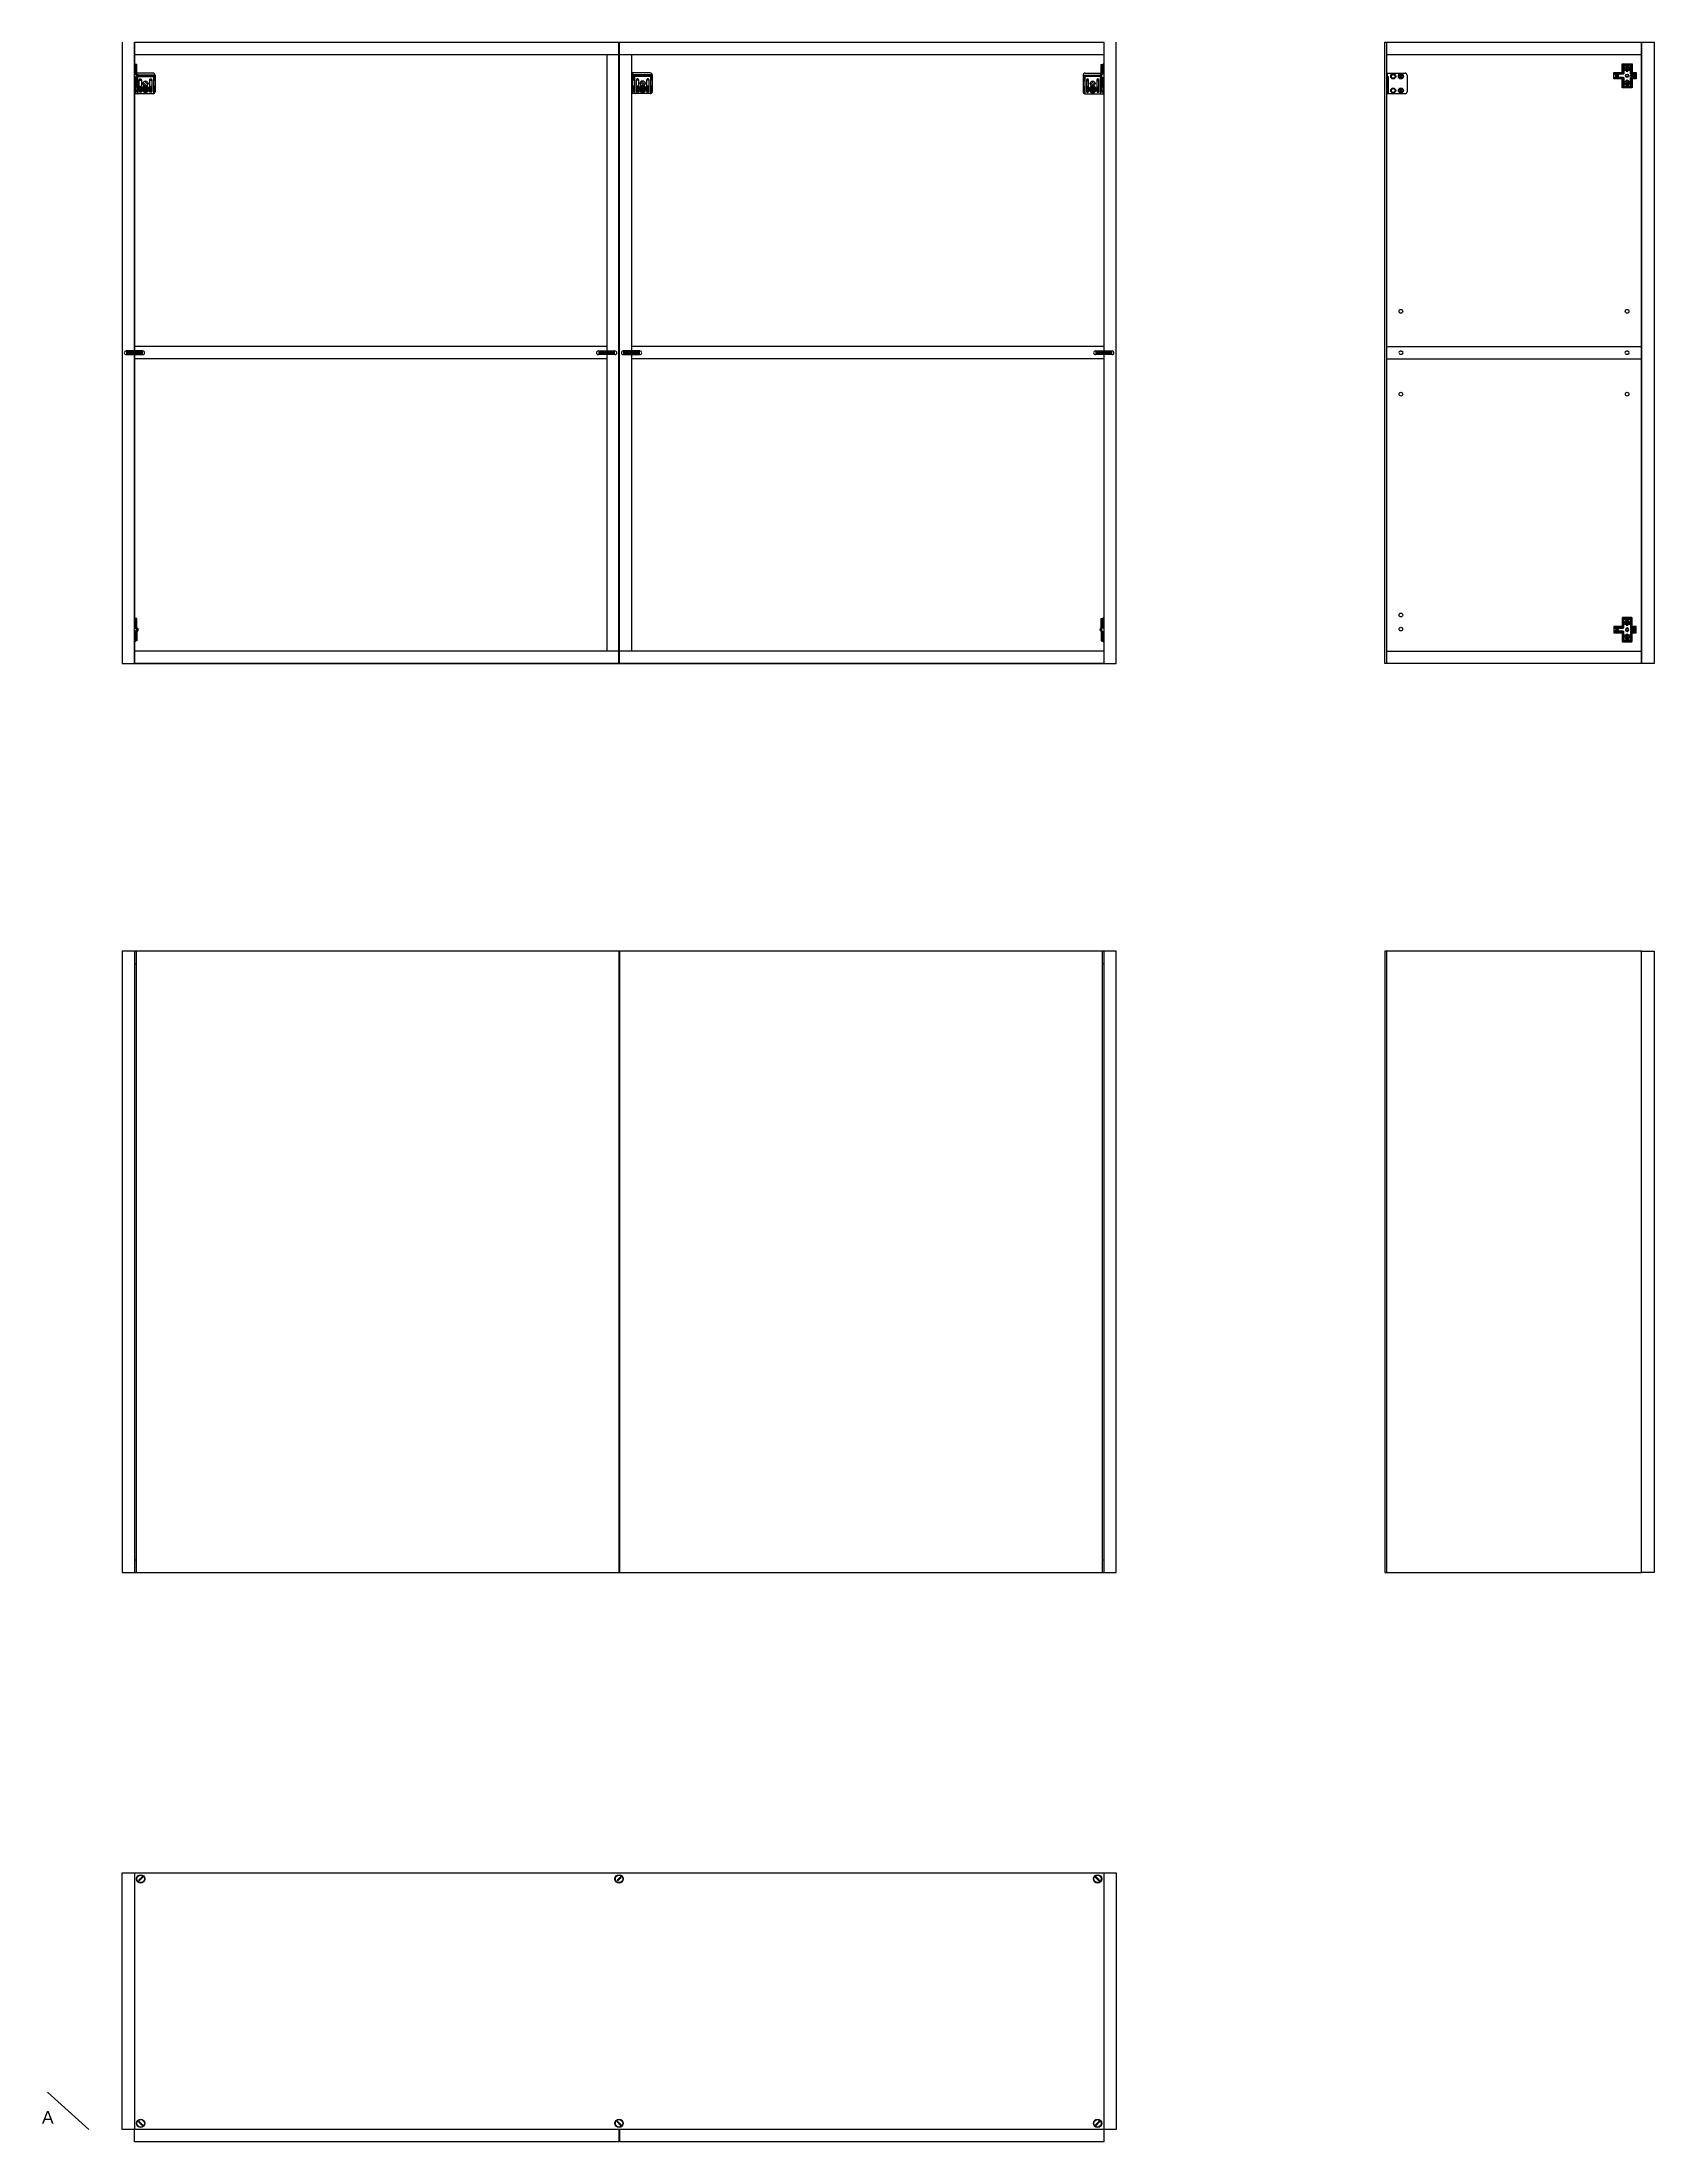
# Model space of a CAD drawing. Header units: millimetres. Extents: x 2728 to 2923, y 1556 to 1809.
import ezdxf

# ---------------------------------------------------------------- set-up
doc = ezdxf.new("R2010")
doc.units = ezdxf.units.MM
doc.linetypes.add('ACAD_ISO02W100', pattern=[15, 12, -3])
for name, color, linetype in [('ANNOTATION', 1, 'Continuous'), ('CASSETTI E ANTE', 150, 'Continuous'), ('GIUNZIONI', 3, 'Continuous'), ('STRUTTURA', 7, 'Continuous')]:
    doc.layers.add(name, color=color, linetype=linetype)
doc.styles.get("Standard").update_dxf_attribs({"font": 'arial.ttf'})

msp = doc.modelspace()

# ---------------------------------------------------------------- texts
at = {"layer": 'ANNOTATION', "insert": (2727.86, 1559.68), "char_height": 1.5, "attachment_point": 1}
msp.add_mtext_dynamic_manual_height_columns('\\pi0.54962;A', width=2.5, gutter_width=12.5, heights=[2.23], dxfattribs=at)

# ---------------------------------------------------------------- linework, layer by layer
at = {"layer": 'ANNOTATION'}
msp.add_line((2729.07, 1561.95), (2734.07, 1557.45), dxfattribs=at)
at = {"layer": 'CASSETTI E ANTE'}
for p, q in [((2739.57, 1809.38), (2856.57, 1809.38)), ((2739.57, 1734.38), (2739.57, 1809.38)), ((2798.02, 1734.38), (2798.02, 1809.38)), ((2798.12, 1734.38), (2798.12, 1809.38)), ((2856.57, 1809.38), (2856.57, 1734.38)), ((2921.49, 1809.38), (2922.99, 1809.38)), ((2921.49, 1734.38), (2921.49, 1809.38)), ((2922.99, 1809.38), (2922.99, 1734.38)), ((2856.57, 1734.38), (2739.57, 1734.38)), ((2922.99, 1734.38), (2921.49, 1734.38))]:
    msp.add_line(p, q, dxfattribs=at)
at = {"layer": 'GIUNZIONI'}
for p, q in [((2739.64, 1806.76), (2739.57, 1806.76)), ((2739.64, 1805.69), (2739.57, 1805.69)), ((2739.62, 1805.67), (2739.57, 1805.67)), ((2739.62, 1804.94), (2739.57, 1804.94)), ((2739.64, 1804.92), (2739.57, 1804.92)), ((2739.62, 1805.67), (2739.62, 1805.63)), ((2739.62, 1804.94), (2739.62, 1804.98)), ((2739.69, 1805.62), (2739.63, 1805.62)), ((2739.69, 1804.99), (2739.63, 1804.99)), ((2739.64, 1805.65), (2739.64, 1806.75)), ((2739.71, 1806.71), (2739.64, 1806.71)), ((2739.64, 1804.96), (2739.64, 1803.86)), ((2739.71, 1805.64), (2739.65, 1805.64)), ((2739.71, 1804.97), (2739.65, 1804.97)), ((2739.7, 1805.62), (2739.7, 1805.48)), ((2739.84, 1805.47), (2739.7, 1805.47)), ((2739.84, 1805.14), (2739.7, 1805.14)), ((2739.7, 1804.99), (2739.7, 1805.13)), ((2739.72, 1805.5), (2739.72, 1806.7)), ((2739.86, 1806.66), (2739.72, 1806.66)), ((2739.86, 1805.49), (2739.72, 1805.49)), ((2739.86, 1805.12), (2739.72, 1805.12)), ((2739.72, 1805.11), (2739.72, 1803.91)), ((2739.85, 1805.31), (2739.85, 1805.47)), ((2739.87, 1805.36), (2739.85, 1805.36)), ((2739.85, 1805.31), (2739.85, 1805.14)), ((2739.87, 1805.26), (2739.85, 1805.26)), ((2739.87, 1805.31), (2739.87, 1806.65)), ((2741.82, 1805.63), (2739.87, 1805.63)), ((2739.87, 1805.45), (2739.99, 1805.45)), ((2739.87, 1805.31), (2739.87, 1803.96)), ((2739.99, 1805.17), (2739.87, 1805.17)), ((2739.96, 1805.06), (2739.87, 1805.06)), ((2739.96, 1804.98), (2739.87, 1804.98)), ((2739.96, 1804.9), (2739.87, 1804.9)), ((2739.96, 1804.82), (2739.87, 1804.82)), ((2739.96, 1804.74), (2739.87, 1804.74)), ((2739.99, 1805.28), (2739.99, 1805.33)), ((2740.02, 1805.33), (2739.99, 1805.33)), ((2740.01, 1805.33), (2739.99, 1805.31)), ((2739.99, 1805.31), (2740.01, 1805.28)), ((2740, 1805.3), (2739.99, 1805.3)), ((2740.02, 1805.28), (2739.99, 1805.28)), ((2742, 1805.38), (2740.01, 1805.38)), ((2740.01, 1805.33), (2740.01, 1805.28)), ((2742, 1805.3), (2740.01, 1805.3)), ((2740.41, 1804.82), (2740.16, 1804.82)), ((2740.41, 1804.74), (2740.16, 1804.74)), ((2740.36, 1804.9), (2740.2, 1804.9)), ((2741.04, 1804.11), (2740.64, 1804.51)), ((2741.18, 1804.25), (2740.78, 1804.65)), ((2741.66, 1804.82), (2741.41, 1804.82)), ((2741.66, 1804.74), (2741.41, 1804.74)), ((2741.61, 1804.9), (2741.45, 1804.9)), ((2742, 1805.22), (2741.84, 1805.22)), ((2742, 1805.14), (2741.86, 1805.14)), ((2742, 1805.06), (2741.86, 1805.06)), ((2742, 1804.98), (2741.86, 1804.98)), ((2742, 1804.9), (2741.86, 1804.9)), ((2742, 1804.82), (2741.86, 1804.82)), ((2742, 1804.74), (2741.86, 1804.74)), ((2742.07, 1805.38), (2742.07, 1803.38)), ((2801.82, 1805.65), (2799.57, 1805.65)), ((2799.67, 1805.02), (2799.57, 1805.02)), ((2799.67, 1805.65), (2799.67, 1803.15)), ((2799.67, 1805.65), (2799.67, 1804.4)), ((2799.67, 1805.4), (2799.82, 1805.4)), ((2799.82, 1805.24), (2799.67, 1805.24)), ((2802, 1805.4), (2799.82, 1805.4)), ((2799.82, 1805.4), (2799.82, 1805.24)), ((2802, 1805.32), (2799.82, 1805.32)), ((2799.98, 1805.24), (2799.82, 1805.24)), ((2799.96, 1805.16), (2799.82, 1805.16)), ((2799.96, 1805.08), (2799.82, 1805.08)), ((2799.96, 1805), (2799.82, 1805)), ((2799.96, 1804.92), (2799.82, 1804.92)), ((2799.96, 1804.84), (2799.82, 1804.84)), ((2799.96, 1804.76), (2799.82, 1804.76)), ((2800.41, 1804.84), (2800.16, 1804.84)), ((2800.41, 1804.76), (2800.16, 1804.76)), ((2800.36, 1804.92), (2800.2, 1804.92)), ((2801.04, 1804.12), (2800.64, 1804.52)), ((2801.18, 1804.27), (2800.78, 1804.67)), ((2801.66, 1804.84), (2801.41, 1804.84)), ((2801.66, 1804.76), (2801.41, 1804.76)), ((2801.61, 1804.92), (2801.45, 1804.92)), ((2802, 1805.24), (2801.84, 1805.24)), ((2802, 1805.16), (2801.86, 1805.16)), ((2802, 1805.08), (2801.86, 1805.08)), ((2802, 1805), (2801.86, 1805)), ((2802, 1804.92), (2801.86, 1804.92)), ((2802, 1804.84), (2801.86, 1804.84)), ((2802, 1804.76), (2801.86, 1804.76)), ((2802.07, 1805.4), (2802.07, 1803.4)), ((2854.07, 1805.38), (2854.07, 1803.38)), ((2854.14, 1805.38), (2856.13, 1805.38)), ((2854.14, 1805.3), (2856.12, 1805.3)), ((2854.14, 1805.22), (2854.3, 1805.22)), ((2854.14, 1805.14), (2854.28, 1805.14)), ((2854.14, 1805.06), (2854.28, 1805.06)), ((2854.14, 1804.98), (2854.28, 1804.98)), ((2854.14, 1804.9), (2854.28, 1804.9)), ((2854.14, 1804.82), (2854.28, 1804.82)), ((2854.14, 1804.74), (2854.28, 1804.74)), ((2854.32, 1805.63), (2856.27, 1805.63)), ((2854.48, 1804.82), (2854.73, 1804.82)), ((2854.48, 1804.74), (2854.73, 1804.74)), ((2854.52, 1804.9), (2854.69, 1804.9)), ((2854.96, 1804.25), (2855.36, 1804.65)), ((2855.1, 1804.11), (2855.5, 1804.51)), ((2855.73, 1804.82), (2855.98, 1804.82)), ((2855.73, 1804.74), (2855.98, 1804.74)), ((2855.77, 1804.9), (2855.94, 1804.9)), ((2856.12, 1805.33), (2856.14, 1805.33)), ((2856.12, 1805.33), (2856.12, 1805.28)), ((2856.12, 1805.33), (2856.14, 1805.31)), ((2856.14, 1805.31), (2856.12, 1805.28)), ((2856.12, 1805.28), (2856.14, 1805.28)), ((2856.27, 1805.45), (2856.14, 1805.45)), ((2856.14, 1805.28), (2856.14, 1805.33)), ((2856.14, 1805.3), (2856.14, 1805.3)), ((2856.14, 1805.17), (2856.27, 1805.17)), ((2856.18, 1805.06), (2856.27, 1805.06)), ((2856.18, 1804.98), (2856.27, 1804.98)), ((2856.18, 1804.9), (2856.27, 1804.9)), ((2856.18, 1804.82), (2856.27, 1804.82)), ((2856.18, 1804.74), (2856.27, 1804.74)), ((2856.27, 1806.66), (2856.42, 1806.66)), ((2856.27, 1805.31), (2856.27, 1806.65)), ((2856.27, 1805.49), (2856.41, 1805.49)), ((2856.27, 1805.36), (2856.29, 1805.36)), ((2856.27, 1805.31), (2856.27, 1803.96)), ((2856.27, 1805.26), (2856.29, 1805.26)), ((2856.27, 1805.12), (2856.41, 1805.12)), ((2856.29, 1805.31), (2856.29, 1805.47)), ((2856.29, 1805.47), (2856.43, 1805.47)), ((2856.29, 1805.31), (2856.29, 1805.14)), ((2856.29, 1805.14), (2856.43, 1805.14)), ((2856.42, 1806.71), (2856.49, 1806.71)), ((2856.42, 1805.5), (2856.42, 1806.7)), ((2856.42, 1805.64), (2856.49, 1805.64)), ((2856.42, 1805.11), (2856.42, 1803.91)), ((2856.42, 1804.97), (2856.49, 1804.97)), ((2856.44, 1805.62), (2856.44, 1805.48)), ((2856.44, 1805.62), (2856.51, 1805.62)), ((2856.44, 1804.99), (2856.44, 1805.13)), ((2856.44, 1804.99), (2856.51, 1804.99)), ((2856.49, 1805.65), (2856.49, 1806.75)), ((2856.49, 1804.96), (2856.49, 1803.86)), ((2856.5, 1806.76), (2856.57, 1806.76)), ((2856.5, 1805.69), (2856.57, 1805.69)), ((2856.5, 1804.92), (2856.57, 1804.92)), ((2856.51, 1805.67), (2856.51, 1805.63)), ((2856.51, 1804.94), (2856.51, 1804.98)), ((2856.52, 1805.67), (2856.57, 1805.67)), ((2856.52, 1804.94), (2856.57, 1804.94)), ((2890.69, 1805.63), (2892.94, 1805.63)), ((2890.79, 1805.63), (2890.79, 1803.13)), ((2890.79, 1805.23), (2890.84, 1805.23)), ((2890.79, 1804.38), (2890.79, 1804.53)), ((2890.8, 1804.55), (2890.8, 1804.55)), ((2890.81, 1804.53), (2890.84, 1804.53)), ((2890.84, 1805.13), (2890.84, 1803.23)), ((2890.89, 1805.18), (2890.89, 1803.18)), ((2890.91, 1804.68), (2890.89, 1804.63)), ((2890.91, 1804.68), (2890.91, 1804.08)), ((2892.33, 1805.41), (2892.26, 1805.34)), ((2892.26, 1805.34), (2892.37, 1805.23)), ((2892.26, 1805.34), (2892.44, 1805.23)), ((2892.26, 1805.12), (2892.37, 1805.23)), ((2892.26, 1805.12), (2892.44, 1805.23)), ((2892.33, 1805.05), (2892.26, 1805.12)), ((2892.33, 1805.41), (2892.44, 1805.3)), ((2892.33, 1805.41), (2892.44, 1805.23)), ((2892.44, 1805.23), (2892.33, 1805.05)), ((2892.33, 1805.05), (2892.44, 1805.16)), ((2892.37, 1805.23), (2892.44, 1805.23)), ((2892.44, 1805.3), (2892.54, 1805.41)), ((2892.54, 1805.41), (2892.44, 1805.23)), ((2892.44, 1805.23), (2892.62, 1805.34)), ((2892.44, 1805.3), (2892.44, 1805.16)), ((2892.44, 1805.23), (2892.62, 1805.12)), ((2892.44, 1805.23), (2892.54, 1805.05)), ((2892.44, 1805.23), (2892.51, 1805.23)), ((2892.44, 1805.16), (2892.54, 1805.05)), ((2892.51, 1805.23), (2892.62, 1805.34)), ((2892.51, 1805.23), (2892.62, 1805.12)), ((2892.54, 1805.41), (2892.62, 1805.34)), ((2892.54, 1805.05), (2892.62, 1805.12)), ((2893.19, 1805.38), (2893.19, 1803.38)), ((2918.37, 1805.37), (2918.37, 1805.45)), ((2918.37, 1805.25), (2918.37, 1805.17)), ((2918.41, 1805.4), (2918.41, 1805.45)), ((2918.41, 1805.21), (2918.41, 1805.17)), ((2918.44, 1805.43), (2918.44, 1805.45)), ((2918.44, 1805.33), (2918.44, 1805.31)), ((2918.44, 1805.28), (2918.44, 1805.31)), ((2918.49, 1805.28), (2918.44, 1805.28)), ((2918.44, 1805.18), (2918.44, 1805.17)), ((2918.48, 1805.44), (2918.48, 1805.45)), ((2918.48, 1805.17), (2918.48, 1805.17)), ((2918.49, 1805.33), (2918.49, 1805.38)), ((2918.51, 1805.31), (2918.49, 1805.28)), ((2918.49, 1805.28), (2918.49, 1805.24)), ((2918.51, 1805.31), (2918.54, 1805.38)), ((2918.51, 1805.31), (2918.58, 1805.33)), ((2918.51, 1805.31), (2918.58, 1805.28)), ((2918.54, 1805.38), (2918.54, 1805.33)), ((2918.55, 1805.44), (2918.55, 1805.45)), ((2918.55, 1805.17), (2918.55, 1805.17)), ((2918.58, 1805.43), (2918.58, 1805.45)), ((2918.58, 1805.31), (2918.58, 1805.33)), ((2918.58, 1805.31), (2918.58, 1805.28)), ((2918.58, 1805.18), (2918.58, 1805.17)), ((2918.62, 1805.4), (2918.62, 1805.45)), ((2918.62, 1805.21), (2918.62, 1805.17)), ((2918.65, 1805.37), (2918.65, 1805.45)), ((2918.65, 1805.25), (2918.65, 1805.17)), ((2919.56, 1806.26), (2919.67, 1806.16)), ((2919.56, 1806.05), (2919.67, 1806.16)), ((2919.56, 1804.56), (2919.67, 1804.46)), ((2919.56, 1804.35), (2919.67, 1804.46)), ((2919.63, 1805.98), (2919.74, 1806.09)), ((2919.63, 1804.63), (2919.74, 1804.53)), ((2919.74, 1806.23), (2919.84, 1806.33)), ((2919.81, 1806.16), (2919.92, 1806.26)), ((2919.81, 1804.46), (2919.92, 1804.35)), ((2920.43, 1805.49), (2920.49, 1805.49)), ((2920.43, 1805.12), (2920.49, 1805.12)), ((2920.56, 1805.49), (2920.63, 1805.49)), ((2920.56, 1805.12), (2920.63, 1805.12)), ((2920.7, 1805.49), (2920.84, 1805.49)), ((2920.7, 1805.12), (2920.84, 1805.12)), ((2739.64, 1803.86), (2739.57, 1803.86)), ((2739.67, 1803.76), (2739.57, 1803.76)), ((2741.82, 1803.13), (2739.57, 1803.13)), ((2739.71, 1803.91), (2739.64, 1803.91)), ((2739.67, 1803.91), (2739.67, 1803.13)), ((2739.67, 1803.76), (2739.67, 1803.13)), ((2739.82, 1803.54), (2739.67, 1803.54)), ((2739.67, 1803.38), (2739.82, 1803.38)), ((2739.86, 1803.96), (2739.72, 1803.96)), ((2739.96, 1803.94), (2739.82, 1803.94)), ((2739.96, 1803.86), (2739.82, 1803.86)), ((2739.96, 1803.78), (2739.82, 1803.78)), ((2739.96, 1803.7), (2739.82, 1803.7)), ((2739.96, 1803.62), (2739.82, 1803.62)), ((2739.96, 1803.54), (2739.82, 1803.54)), ((2739.82, 1803.38), (2739.82, 1803.54)), ((2739.96, 1803.46), (2739.82, 1803.46)), ((2739.96, 1803.38), (2739.82, 1803.38)), ((2739.96, 1804.02), (2739.87, 1804.02)), ((2740.41, 1804.02), (2740.16, 1804.02)), ((2740.41, 1803.94), (2740.16, 1803.94)), ((2740.41, 1803.86), (2740.16, 1803.86)), ((2740.41, 1803.78), (2740.16, 1803.78)), ((2740.41, 1803.7), (2740.16, 1803.7)), ((2740.41, 1803.62), (2740.16, 1803.62)), ((2740.41, 1803.54), (2740.16, 1803.54)), ((2740.41, 1803.46), (2740.16, 1803.46)), ((2740.4, 1803.38), (2740.16, 1803.38)), ((2741.31, 1803.7), (2740.51, 1803.7)), ((2741.3, 1803.62), (2740.51, 1803.62)), ((2741.29, 1803.78), (2740.52, 1803.78)), ((2741.28, 1803.54), (2740.53, 1803.54)), ((2741.26, 1803.86), (2740.55, 1803.86)), ((2741.24, 1803.46), (2740.57, 1803.46)), ((2741.21, 1803.94), (2740.6, 1803.94)), ((2741.17, 1803.38), (2740.64, 1803.38)), ((2741.12, 1804.02), (2740.7, 1804.02)), ((2741.66, 1804.02), (2741.41, 1804.02)), ((2741.66, 1803.94), (2741.41, 1803.94)), ((2741.66, 1803.86), (2741.41, 1803.86)), ((2741.66, 1803.78), (2741.41, 1803.78)), ((2741.66, 1803.7), (2741.41, 1803.7)), ((2741.66, 1803.62), (2741.41, 1803.62)), ((2741.66, 1803.54), (2741.41, 1803.54)), ((2741.66, 1803.46), (2741.41, 1803.46)), ((2741.65, 1803.38), (2741.41, 1803.38)), ((2742, 1804.02), (2741.86, 1804.02)), ((2742, 1803.94), (2741.86, 1803.94)), ((2742, 1803.86), (2741.86, 1803.86)), ((2742, 1803.78), (2741.86, 1803.78)), ((2742, 1803.7), (2741.86, 1803.7)), ((2742, 1803.62), (2741.86, 1803.62)), ((2742, 1803.54), (2741.86, 1803.54)), ((2742, 1803.46), (2741.86, 1803.46)), ((2742, 1803.38), (2741.86, 1803.38)), ((2799.67, 1804.4), (2799.57, 1804.4)), ((2799.67, 1803.77), (2799.57, 1803.77)), ((2801.82, 1803.15), (2799.57, 1803.15)), ((2799.67, 1804.4), (2799.67, 1803.15)), ((2799.82, 1803.56), (2799.67, 1803.56)), ((2799.67, 1803.4), (2799.82, 1803.4)), ((2799.96, 1804.04), (2799.82, 1804.04)), ((2799.96, 1803.96), (2799.82, 1803.96)), ((2799.96, 1803.88), (2799.82, 1803.88)), ((2799.96, 1803.8), (2799.82, 1803.8)), ((2799.96, 1803.72), (2799.82, 1803.72)), ((2799.96, 1803.64), (2799.82, 1803.64)), ((2799.96, 1803.56), (2799.82, 1803.56)), ((2799.82, 1803.4), (2799.82, 1803.56)), ((2799.96, 1803.48), (2799.82, 1803.48)), ((2799.96, 1803.4), (2799.82, 1803.4)), ((2800.41, 1804.04), (2800.16, 1804.04)), ((2800.41, 1803.96), (2800.16, 1803.96)), ((2800.41, 1803.88), (2800.16, 1803.88)), ((2800.41, 1803.8), (2800.16, 1803.8)), ((2800.41, 1803.72), (2800.16, 1803.72)), ((2800.41, 1803.64), (2800.16, 1803.64)), ((2800.41, 1803.56), (2800.16, 1803.56)), ((2800.41, 1803.48), (2800.16, 1803.48)), ((2800.4, 1803.4), (2800.16, 1803.4)), ((2801.31, 1803.72), (2800.51, 1803.72)), ((2801.3, 1803.64), (2800.51, 1803.64)), ((2801.29, 1803.8), (2800.52, 1803.8)), ((2801.28, 1803.56), (2800.53, 1803.56)), ((2801.26, 1803.88), (2800.55, 1803.88)), ((2801.24, 1803.48), (2800.57, 1803.48)), ((2801.21, 1803.96), (2800.6, 1803.96)), ((2801.17, 1803.4), (2800.64, 1803.4)), ((2801.12, 1804.04), (2800.7, 1804.04)), ((2801.66, 1804.04), (2801.41, 1804.04)), ((2801.66, 1803.96), (2801.41, 1803.96)), ((2801.66, 1803.88), (2801.41, 1803.88)), ((2801.66, 1803.8), (2801.41, 1803.8)), ((2801.66, 1803.72), (2801.41, 1803.72)), ((2801.66, 1803.64), (2801.41, 1803.64)), ((2801.66, 1803.56), (2801.41, 1803.56)), ((2801.66, 1803.48), (2801.41, 1803.48)), ((2801.65, 1803.4), (2801.41, 1803.4)), ((2802, 1804.04), (2801.86, 1804.04)), ((2802, 1803.96), (2801.86, 1803.96)), ((2802, 1803.88), (2801.86, 1803.88)), ((2802, 1803.8), (2801.86, 1803.8)), ((2802, 1803.72), (2801.86, 1803.72)), ((2802, 1803.64), (2801.86, 1803.64)), ((2802, 1803.56), (2801.86, 1803.56)), ((2802, 1803.48), (2801.86, 1803.48)), ((2802, 1803.4), (2801.86, 1803.4)), ((2854.14, 1804.02), (2854.28, 1804.02)), ((2854.14, 1803.94), (2854.28, 1803.94)), ((2854.14, 1803.86), (2854.28, 1803.86)), ((2854.14, 1803.78), (2854.28, 1803.78)), ((2854.14, 1803.7), (2854.28, 1803.7)), ((2854.14, 1803.62), (2854.28, 1803.62)), ((2854.14, 1803.54), (2854.28, 1803.54)), ((2854.14, 1803.46), (2854.28, 1803.46)), ((2854.14, 1803.38), (2854.28, 1803.38)), ((2854.32, 1803.13), (2856.57, 1803.13)), ((2854.48, 1804.02), (2854.73, 1804.02)), ((2854.48, 1803.94), (2854.73, 1803.94)), ((2854.48, 1803.86), (2854.73, 1803.86)), ((2854.48, 1803.78), (2854.73, 1803.78)), ((2854.48, 1803.7), (2854.73, 1803.7)), ((2854.48, 1803.62), (2854.73, 1803.62)), ((2854.48, 1803.54), (2854.73, 1803.54)), ((2854.48, 1803.46), (2854.73, 1803.46)), ((2854.48, 1803.38), (2854.73, 1803.38)), ((2854.83, 1803.7), (2855.63, 1803.7)), ((2854.83, 1803.62), (2855.63, 1803.62)), ((2854.84, 1803.78), (2855.62, 1803.78)), ((2854.86, 1803.54), (2855.6, 1803.54)), ((2854.87, 1803.86), (2855.59, 1803.86)), ((2854.9, 1803.46), (2855.56, 1803.46)), ((2854.93, 1803.94), (2855.53, 1803.94)), ((2854.97, 1803.38), (2855.49, 1803.38)), ((2855.02, 1804.02), (2855.44, 1804.02)), ((2855.73, 1804.02), (2855.98, 1804.02)), ((2855.73, 1803.94), (2855.98, 1803.94)), ((2855.73, 1803.86), (2855.98, 1803.86)), ((2855.73, 1803.78), (2855.98, 1803.78)), ((2855.73, 1803.7), (2855.98, 1803.7)), ((2855.73, 1803.62), (2855.98, 1803.62)), ((2855.73, 1803.54), (2855.98, 1803.54)), ((2855.73, 1803.46), (2855.98, 1803.46)), ((2855.73, 1803.38), (2855.98, 1803.38)), ((2856.18, 1804.02), (2856.27, 1804.02)), ((2856.18, 1803.94), (2856.32, 1803.94)), ((2856.18, 1803.86), (2856.32, 1803.86)), ((2856.18, 1803.78), (2856.32, 1803.78)), ((2856.18, 1803.7), (2856.32, 1803.7)), ((2856.18, 1803.62), (2856.32, 1803.62)), ((2856.18, 1803.54), (2856.32, 1803.54)), ((2856.18, 1803.46), (2856.32, 1803.46)), ((2856.18, 1803.38), (2856.32, 1803.38)), ((2856.27, 1803.96), (2856.42, 1803.96)), ((2856.32, 1803.38), (2856.32, 1803.54)), ((2856.32, 1803.54), (2856.47, 1803.54)), ((2856.47, 1803.38), (2856.32, 1803.38)), ((2856.42, 1803.91), (2856.49, 1803.91)), ((2856.47, 1803.91), (2856.47, 1803.13)), ((2856.47, 1803.76), (2856.47, 1803.13)), ((2856.47, 1803.76), (2856.57, 1803.76)), ((2856.5, 1803.86), (2856.57, 1803.86)), ((2892.94, 1803.13), (2890.69, 1803.13)), ((2890.79, 1804.23), (2890.81, 1804.23)), ((2890.91, 1804.08), (2890.89, 1804.14)), ((2892.33, 1803.71), (2892.26, 1803.64)), ((2892.26, 1803.64), (2892.37, 1803.53)), ((2892.26, 1803.64), (2892.44, 1803.53)), ((2892.26, 1803.42), (2892.37, 1803.53)), ((2892.26, 1803.42), (2892.44, 1803.53)), ((2892.33, 1803.35), (2892.26, 1803.42)), ((2892.33, 1803.71), (2892.44, 1803.6)), ((2892.44, 1803.53), (2892.33, 1803.71)), ((2892.33, 1803.35), (2892.44, 1803.53)), ((2892.33, 1803.35), (2892.44, 1803.46)), ((2892.37, 1803.53), (2892.44, 1803.53)), ((2892.44, 1803.6), (2892.54, 1803.71)), ((2892.44, 1803.53), (2892.54, 1803.71)), ((2892.44, 1803.53), (2892.62, 1803.64)), ((2892.44, 1803.46), (2892.44, 1803.6)), ((2892.54, 1803.35), (2892.44, 1803.53)), ((2892.44, 1803.53), (2892.62, 1803.42)), ((2892.44, 1803.53), (2892.51, 1803.53)), ((2892.44, 1803.46), (2892.54, 1803.35)), ((2892.51, 1803.53), (2892.62, 1803.64)), ((2892.51, 1803.53), (2892.62, 1803.42)), ((2892.54, 1803.71), (2892.62, 1803.64)), ((2892.54, 1803.35), (2892.62, 1803.42)), ((2919.74, 1804.39), (2919.84, 1804.28)), ((2740.57, 1772.11), (2738.57, 1772.11)), ((2738.57, 1772.08), (2740.57, 1772.08)), ((2738.57, 1772.06), (2740.57, 1772.06)), ((2738.57, 1772.01), (2740.57, 1772.01)), ((2738.57, 1771.93), (2740.57, 1771.93)), ((2738.57, 1771.83), (2740.57, 1771.83)), ((2738.57, 1771.76), (2740.57, 1771.76)), ((2738.57, 1771.71), (2740.57, 1771.71)), ((2738.57, 1771.68), (2740.57, 1771.68)), ((2738.57, 1771.66), (2740.57, 1771.66)), ((2795.57, 1772.11), (2797.57, 1772.11)), ((2797.57, 1772.08), (2795.57, 1772.08)), ((2797.57, 1772.06), (2795.57, 1772.06)), ((2797.57, 1772.01), (2795.57, 1772.01)), ((2797.57, 1771.93), (2795.57, 1771.93)), ((2797.57, 1771.83), (2795.57, 1771.83)), ((2797.57, 1771.76), (2795.57, 1771.76)), ((2797.57, 1771.71), (2795.57, 1771.71)), ((2797.57, 1771.68), (2795.57, 1771.68)), ((2797.57, 1771.66), (2795.57, 1771.66)), ((2800.57, 1772.11), (2798.57, 1772.11)), ((2798.57, 1772.08), (2800.57, 1772.08)), ((2798.57, 1772.06), (2800.57, 1772.06)), ((2798.57, 1772.01), (2800.57, 1772.01)), ((2798.57, 1771.93), (2800.57, 1771.93)), ((2798.57, 1771.83), (2800.57, 1771.83)), ((2798.57, 1771.76), (2800.57, 1771.76)), ((2798.57, 1771.71), (2800.57, 1771.71)), ((2798.57, 1771.68), (2800.57, 1771.68)), ((2798.57, 1771.66), (2800.57, 1771.66)), ((2855.57, 1772.11), (2857.57, 1772.11)), ((2857.57, 1772.08), (2855.57, 1772.08)), ((2857.57, 1772.06), (2855.57, 1772.06)), ((2857.57, 1772.01), (2855.57, 1772.01)), ((2857.57, 1771.93), (2855.57, 1771.93)), ((2857.57, 1771.83), (2855.57, 1771.83)), ((2857.57, 1771.76), (2855.57, 1771.76)), ((2857.57, 1771.71), (2855.57, 1771.71)), ((2857.57, 1771.68), (2855.57, 1771.68)), ((2857.57, 1771.66), (2855.57, 1771.66)), ((2739.64, 1739.91), (2739.57, 1739.91)), ((2739.64, 1738.84), (2739.57, 1738.84)), ((2739.62, 1738.82), (2739.57, 1738.82)), ((2739.62, 1738.82), (2739.62, 1738.78)), ((2739.69, 1738.77), (2739.63, 1738.77)), ((2739.64, 1738.8), (2739.64, 1739.9)), ((2739.71, 1739.86), (2739.64, 1739.86)), ((2739.71, 1738.79), (2739.65, 1738.79)), ((2739.7, 1738.77), (2739.7, 1738.63)), ((2739.84, 1738.62), (2739.7, 1738.62)), ((2739.72, 1738.65), (2739.72, 1739.85)), ((2739.86, 1739.81), (2739.72, 1739.81)), ((2739.86, 1738.64), (2739.72, 1738.64)), ((2739.85, 1738.46), (2739.85, 1738.62)), ((2739.87, 1738.46), (2739.87, 1739.8)), ((2739.99, 1738.6), (2739.87, 1738.6)), ((2856.14, 1738.6), (2856.27, 1738.6)), ((2856.27, 1739.81), (2856.42, 1739.81)), ((2856.27, 1738.46), (2856.27, 1739.8)), ((2856.27, 1738.64), (2856.41, 1738.64)), ((2856.29, 1738.46), (2856.29, 1738.62)), ((2856.29, 1738.62), (2856.43, 1738.62)), ((2856.42, 1739.86), (2856.49, 1739.86)), ((2856.42, 1738.65), (2856.42, 1739.85)), ((2856.42, 1738.79), (2856.49, 1738.79)), ((2856.44, 1738.77), (2856.44, 1738.63)), ((2856.44, 1738.77), (2856.51, 1738.77)), ((2856.49, 1738.8), (2856.49, 1739.9)), ((2856.5, 1739.91), (2856.57, 1739.91)), ((2856.5, 1738.84), (2856.57, 1738.84)), ((2856.51, 1738.82), (2856.51, 1738.78)), ((2856.52, 1738.82), (2856.57, 1738.82)), ((2918.37, 1738.52), (2918.37, 1738.6)), ((2918.41, 1738.55), (2918.41, 1738.6)), ((2918.44, 1738.58), (2918.44, 1738.6)), ((2918.48, 1738.59), (2918.48, 1738.6)), ((2918.55, 1738.59), (2918.55, 1738.6)), ((2918.58, 1738.58), (2918.58, 1738.6)), ((2918.62, 1738.55), (2918.62, 1738.6)), ((2918.65, 1738.52), (2918.65, 1738.6)), ((2919.56, 1739.41), (2919.67, 1739.31)), ((2919.56, 1739.2), (2919.67, 1739.31)), ((2919.63, 1739.13), (2919.74, 1739.24)), ((2919.74, 1739.38), (2919.84, 1739.48)), ((2919.81, 1739.31), (2919.92, 1739.41)), ((2920.43, 1738.64), (2920.49, 1738.64)), ((2920.56, 1738.64), (2920.63, 1738.64)), ((2920.7, 1738.64), (2920.84, 1738.64)), ((2739.62, 1738.09), (2739.57, 1738.09)), ((2739.64, 1738.07), (2739.57, 1738.07)), ((2739.64, 1737.01), (2739.57, 1737.01)), ((2739.62, 1738.09), (2739.62, 1738.13)), ((2739.69, 1738.14), (2739.63, 1738.14)), ((2739.64, 1738.11), (2739.64, 1737.01)), ((2739.71, 1737.06), (2739.64, 1737.06)), ((2739.71, 1738.12), (2739.65, 1738.12)), ((2739.84, 1738.29), (2739.7, 1738.29)), ((2739.7, 1738.14), (2739.7, 1738.28)), ((2739.86, 1738.27), (2739.72, 1738.27)), ((2739.72, 1738.26), (2739.72, 1737.06)), ((2739.86, 1737.11), (2739.72, 1737.11)), ((2739.87, 1738.51), (2739.85, 1738.51)), ((2739.85, 1738.46), (2739.85, 1738.29)), ((2739.87, 1738.41), (2739.85, 1738.41)), ((2739.87, 1738.46), (2739.87, 1737.11)), ((2739.87, 1738.32), (2739.99, 1738.32)), ((2739.99, 1738.48), (2739.99, 1738.43)), ((2740.02, 1738.48), (2739.99, 1738.48)), ((2739.99, 1738.46), (2740.01, 1738.48)), ((2740.01, 1738.43), (2739.99, 1738.46)), ((2740.02, 1738.43), (2739.99, 1738.43)), ((2740.01, 1738.43), (2740.01, 1738.48)), ((2856.12, 1738.48), (2856.14, 1738.48)), ((2856.12, 1738.43), (2856.12, 1738.48)), ((2856.14, 1738.46), (2856.12, 1738.48)), ((2856.12, 1738.43), (2856.14, 1738.46)), ((2856.12, 1738.43), (2856.14, 1738.43)), ((2856.14, 1738.48), (2856.14, 1738.43)), ((2856.27, 1738.32), (2856.14, 1738.32)), ((2856.27, 1738.51), (2856.29, 1738.51)), ((2856.27, 1738.46), (2856.27, 1737.11)), ((2856.27, 1738.41), (2856.29, 1738.41)), ((2856.27, 1738.27), (2856.41, 1738.27)), ((2856.27, 1737.11), (2856.42, 1737.11)), ((2856.29, 1738.46), (2856.29, 1738.29)), ((2856.29, 1738.29), (2856.43, 1738.29)), ((2856.42, 1738.26), (2856.42, 1737.06)), ((2856.42, 1738.12), (2856.49, 1738.12)), ((2856.42, 1737.06), (2856.49, 1737.06)), ((2856.44, 1738.14), (2856.44, 1738.28)), ((2856.44, 1738.14), (2856.51, 1738.14)), ((2856.49, 1738.11), (2856.49, 1737.01)), ((2856.5, 1738.07), (2856.57, 1738.07)), ((2856.5, 1737.01), (2856.57, 1737.01)), ((2856.51, 1738.09), (2856.51, 1738.13)), ((2856.52, 1738.09), (2856.57, 1738.09)), ((2918.37, 1738.4), (2918.37, 1738.32)), ((2918.41, 1738.36), (2918.41, 1738.32)), ((2918.44, 1738.48), (2918.44, 1738.46)), ((2918.49, 1738.48), (2918.44, 1738.48)), ((2918.44, 1738.43), (2918.44, 1738.46)), ((2918.44, 1738.33), (2918.44, 1738.32)), ((2918.48, 1738.32), (2918.48, 1738.32)), ((2918.49, 1738.48), (2918.49, 1738.53)), ((2918.51, 1738.46), (2918.49, 1738.48)), ((2918.49, 1738.43), (2918.49, 1738.39)), ((2918.51, 1738.46), (2918.58, 1738.48)), ((2918.51, 1738.46), (2918.54, 1738.39)), ((2918.51, 1738.46), (2918.58, 1738.43)), ((2918.54, 1738.39), (2918.54, 1738.43)), ((2918.55, 1738.32), (2918.55, 1738.32)), ((2918.58, 1738.46), (2918.58, 1738.48)), ((2918.58, 1738.46), (2918.58, 1738.43)), ((2918.58, 1738.33), (2918.58, 1738.32)), ((2918.62, 1738.36), (2918.62, 1738.32)), ((2918.65, 1738.4), (2918.65, 1738.32)), ((2919.56, 1737.71), (2919.67, 1737.61)), ((2919.56, 1737.5), (2919.67, 1737.61)), ((2919.63, 1737.78), (2919.74, 1737.68)), ((2919.74, 1737.54), (2919.84, 1737.43)), ((2919.81, 1737.61), (2919.92, 1737.5)), ((2920.43, 1738.27), (2920.49, 1738.27)), ((2920.56, 1738.27), (2920.63, 1738.27)), ((2920.7, 1738.27), (2920.84, 1738.27)), ((2740.11, 1587.57), (2740.45, 1587.9)), ((2740.19, 1587.5), (2740.52, 1587.83)), ((2740.62, 1588), (2740.5, 1587.95)), ((2740.5, 1587.95), (2740.57, 1587.88)), ((2740.62, 1588), (2740.57, 1587.88)), ((2797.86, 1587.57), (2798.2, 1587.9)), ((2797.94, 1587.5), (2798.27, 1587.83)), ((2798.37, 1588), (2798.25, 1587.95)), ((2798.25, 1587.95), (2798.32, 1587.88)), ((2798.37, 1588), (2798.32, 1587.88)), ((2855.51, 1588), (2855.56, 1587.88)), ((2855.51, 1588), (2855.64, 1587.95)), ((2855.64, 1587.95), (2855.56, 1587.88)), ((2855.95, 1587.5), (2855.61, 1587.83)), ((2856.02, 1587.57), (2855.69, 1587.9)), ((2740.11, 1558.33), (2740.45, 1558)), ((2740.19, 1558.4), (2740.52, 1558.07)), ((2740.5, 1557.95), (2740.57, 1558.02)), ((2740.62, 1557.9), (2740.5, 1557.95)), ((2740.62, 1557.9), (2740.57, 1558.02)), ((2797.86, 1558.33), (2798.2, 1558)), ((2797.94, 1558.4), (2798.27, 1558.07)), ((2798.25, 1557.95), (2798.32, 1558.02)), ((2798.37, 1557.9), (2798.25, 1557.95)), ((2798.37, 1557.9), (2798.32, 1558.02)), ((2855.51, 1557.9), (2855.56, 1558.02)), ((2855.51, 1557.9), (2855.64, 1557.95)), ((2855.64, 1557.95), (2855.56, 1558.02)), ((2855.95, 1558.4), (2855.61, 1558.07)), ((2856.02, 1558.33), (2855.69, 1558))]:
    msp.add_line(p, q, dxfattribs=at)
for points in [[(2739.96, 1803.18), (2739.96, 1805.17)], [(2740.01, 1805.23), (2741.81, 1805.23)], [(2741.86, 1805.18), (2741.86, 1803.18)], [(2799.96, 1803.2), (2799.96, 1805.2)], [(2800.01, 1805.25), (2801.81, 1805.25)], [(2801.86, 1805.2), (2801.86, 1803.2)], [(2854.28, 1805.18), (2854.28, 1803.18)], [(2856.13, 1805.23), (2854.33, 1805.23)], [(2856.18, 1803.18), (2856.18, 1805.17)], [(2918.39, 1805.37), (2918.34, 1805.37), (2918.34, 1805.45), (2918.69, 1805.45), (2918.69, 1805.37), (2918.64, 1805.37)], [(2918.39, 1805.25), (2918.34, 1805.25), (2918.34, 1805.17), (2918.69, 1805.17), (2918.69, 1805.25), (2918.64, 1805.25)], [(2918.44, 1805.28), (2918.51, 1805.31), (2918.54, 1805.28), (2918.58, 1805.28)], [(2918.54, 1805.38), (2918.49, 1805.38), (2918.51, 1805.31), (2918.54, 1805.33), (2918.58, 1805.33)], [(2918.54, 1805.24), (2918.49, 1805.24), (2918.51, 1805.31), (2918.54, 1805.24), (2918.54, 1805.28)], [(2919.63, 1806.33), (2919.74, 1806.23), (2919.74, 1806.09), (2919.84, 1805.98), (2919.74, 1806.16), (2919.92, 1806.05), (2919.84, 1805.98)], [(2919.63, 1804.28), (2919.74, 1804.39), (2919.74, 1804.53), (2919.84, 1804.63), (2919.74, 1804.46), (2919.92, 1804.56), (2919.84, 1804.63)], [(2919.67, 1806.16), (2919.74, 1806.16), (2919.81, 1806.16), (2919.92, 1806.05)], [(2919.67, 1804.46), (2919.74, 1804.46), (2919.81, 1804.46), (2919.92, 1804.56)], [(2741.81, 1803.13), (2740.01, 1803.13)], [(2801.81, 1803.15), (2800.01, 1803.15)], [(2854.33, 1803.13), (2856.13, 1803.13)], [(2918.39, 1738.52), (2918.34, 1738.52), (2918.34, 1738.6), (2918.69, 1738.6), (2918.69, 1738.52), (2918.64, 1738.52)], [(2919.63, 1739.48), (2919.74, 1739.38), (2919.74, 1739.24), (2919.84, 1739.13), (2919.74, 1739.31), (2919.92, 1739.2), (2919.84, 1739.13)], [(2919.67, 1739.31), (2919.74, 1739.31), (2919.81, 1739.31), (2919.92, 1739.2)], [(2918.39, 1738.4), (2918.34, 1738.4), (2918.34, 1738.32), (2918.69, 1738.32), (2918.69, 1738.4), (2918.64, 1738.4)], [(2918.44, 1738.48), (2918.51, 1738.46), (2918.54, 1738.48), (2918.58, 1738.48)], [(2918.54, 1738.53), (2918.49, 1738.53), (2918.51, 1738.46), (2918.54, 1738.53), (2918.54, 1738.48)], [(2918.54, 1738.39), (2918.49, 1738.39), (2918.51, 1738.46), (2918.54, 1738.43), (2918.58, 1738.43)], [(2919.63, 1737.43), (2919.74, 1737.54), (2919.74, 1737.68), (2919.84, 1737.78), (2919.74, 1737.61), (2919.92, 1737.71), (2919.84, 1737.78)], [(2919.67, 1737.61), (2919.74, 1737.61), (2919.81, 1737.61), (2919.92, 1737.71)]]:
    msp.add_lwpolyline(points, dxfattribs=at)
for points in [[(2740.41, 1803.41, -1), (2740.16, 1803.41), (2740.16, 1804.81, -1), (2740.41, 1804.81)], [(2741.41, 1804.81, -1), (2741.66, 1804.81), (2741.66, 1803.41, -1), (2741.41, 1803.41)], [(2800.41, 1803.42, -1), (2800.16, 1803.42), (2800.16, 1804.82, -1), (2800.41, 1804.82)], [(2801.41, 1804.82, -1), (2801.66, 1804.82), (2801.66, 1803.42, -1), (2801.41, 1803.42)], [(2854.73, 1804.81, 1), (2854.48, 1804.81), (2854.48, 1803.41, 1), (2854.73, 1803.41)], [(2855.73, 1803.41, 1), (2855.98, 1803.41), (2855.98, 1804.81, 1), (2855.73, 1804.81)], [(2919.14, 1806.71, -0.414214), (2919.19, 1806.76), (2920.29, 1806.76, -0.414214), (2920.34, 1806.71), (2920.34, 1805.69), (2920.84, 1805.69), (2920.84, 1805.31), (2920.84, 1804.92), (2920.34, 1804.92), (2920.34, 1803.91, -0.414214), (2920.29, 1803.86), (2919.19, 1803.86, -0.414214), (2919.14, 1803.91), (2919.14, 1804.92), (2918.14, 1804.92), (2918.14, 1805.31), (2918.14, 1805.69), (2919.14, 1805.69)], [(2918.37, 1805.31, -1), (2918.65, 1805.31, -1)], [(2919.53, 1805.31, -1), (2919.94, 1805.31, -1)], [(2919.6, 1805.31, -1), (2919.88, 1805.31, -1)], [(2919.14, 1737.06, 0.414214), (2919.19, 1737.01), (2920.29, 1737.01, 0.414214), (2920.34, 1737.06), (2920.34, 1738.07), (2920.84, 1738.07), (2920.84, 1738.46), (2920.84, 1738.84), (2920.34, 1738.84), (2920.34, 1739.86, 0.414214), (2920.29, 1739.91), (2919.19, 1739.91, 0.414214), (2919.14, 1739.86), (2919.14, 1738.84), (2918.14, 1738.84), (2918.14, 1738.46), (2918.14, 1738.07), (2919.14, 1738.07)], [(2918.37, 1738.46, 1), (2918.65, 1738.46, 1)], [(2919.53, 1738.46, 1), (2919.94, 1738.46, 1)], [(2919.6, 1738.46, 1), (2919.88, 1738.46, 1)]]:
    msp.add_lwpolyline(points, format="xyb", close=True, dxfattribs=at)
for points in [[(2918.14, 1805.64), (2919.14, 1805.64, 0.414214), (2919.19, 1805.69), (2919.19, 1806.66, -0.414214), (2919.24, 1806.71), (2920.24, 1806.71, -0.414214), (2920.29, 1806.66), (2920.29, 1805.64), (2920.84, 1805.64)], [(2920.84, 1805.59), (2920.29, 1805.59, -0.414214), (2920.24, 1805.64), (2920.24, 1806.56, 0.414214), (2920.14, 1806.66), (2919.34, 1806.66, 0.414214), (2919.24, 1806.56), (2919.24, 1805.64, -0.414214), (2919.19, 1805.59), (2918.14, 1805.59)], [(2920.36, 1805.49), (2920.24, 1805.49, -0.414214), (2920.14, 1805.59), (2920.14, 1806.56), (2919.34, 1806.56), (2919.34, 1805.59, -0.414214), (2919.24, 1805.49), (2918.14, 1805.49)], [(2918.14, 1805.12), (2919.24, 1805.12, -0.414214), (2919.34, 1805.02), (2919.34, 1804.06), (2920.14, 1804.06), (2920.14, 1805.02, -0.414214), (2920.24, 1805.12), (2920.36, 1805.12)], [(2918.14, 1805.02), (2919.19, 1805.02, -0.414214), (2919.24, 1804.97), (2919.24, 1804.06, 0.414214), (2919.34, 1803.96), (2920.14, 1803.96, 0.414214), (2920.24, 1804.06), (2920.24, 1804.97, -0.414214), (2920.29, 1805.02), (2920.84, 1805.02)], [(2918.14, 1804.97), (2919.14, 1804.97, -0.414214), (2919.19, 1804.92), (2919.19, 1803.96, 0.414214), (2919.24, 1803.91), (2920.24, 1803.91, 0.414214), (2920.29, 1803.96), (2920.29, 1804.97), (2920.84, 1804.97)], [(2920.84, 1805.26), (2920.19, 1805.26, -0.414214), (2920.14, 1805.31, -0.414214), (2920.19, 1805.36), (2920.84, 1805.36)], [(2741.11, 1804.16), (2741.11, 1804.03, -3.732051), (2740.71, 1804.03), (2740.71, 1804.16)], [(2801.11, 1804.17), (2801.11, 1804.04, -3.732051), (2800.71, 1804.04), (2800.71, 1804.17)], [(2855.03, 1804.16), (2855.03, 1804.03, 3.732051), (2855.43, 1804.03), (2855.43, 1804.16)], [(2918.14, 1738.79), (2919.14, 1738.79, 0.414214), (2919.19, 1738.84), (2919.19, 1739.81, -0.414214), (2919.24, 1739.86), (2920.24, 1739.86, -0.414214), (2920.29, 1739.81), (2920.29, 1738.79), (2920.84, 1738.79)], [(2918.14, 1738.74), (2919.19, 1738.74, 0.414214), (2919.24, 1738.79), (2919.24, 1739.71, -0.414214), (2919.34, 1739.81), (2920.14, 1739.81, -0.414214), (2920.24, 1739.71), (2920.24, 1738.79, 0.414214), (2920.29, 1738.74), (2920.84, 1738.74)], [(2918.14, 1738.64), (2919.24, 1738.64, 0.414214), (2919.34, 1738.74), (2919.34, 1739.71), (2920.14, 1739.71), (2920.14, 1738.74, 0.414214), (2920.24, 1738.64), (2920.36, 1738.64)], [(2920.36, 1738.27), (2920.24, 1738.27, 0.414214), (2920.14, 1738.17), (2920.14, 1737.21), (2919.34, 1737.21), (2919.34, 1738.17, 0.414214), (2919.24, 1738.27), (2918.14, 1738.27)], [(2920.84, 1738.17), (2920.29, 1738.17, 0.414214), (2920.24, 1738.12), (2920.24, 1737.21, -0.414214), (2920.14, 1737.11), (2919.34, 1737.11, -0.414214), (2919.24, 1737.21), (2919.24, 1738.12, 0.414214), (2919.19, 1738.17), (2918.14, 1738.17)], [(2918.14, 1738.12), (2919.14, 1738.12, -0.414214), (2919.19, 1738.07), (2919.19, 1737.11, 0.414214), (2919.24, 1737.06), (2920.24, 1737.06, 0.414214), (2920.29, 1737.11), (2920.29, 1738.12), (2920.84, 1738.12)], [(2920.84, 1738.51), (2920.19, 1738.51, 0.414214), (2920.14, 1738.46, 0.414214), (2920.19, 1738.41), (2920.84, 1738.41)]]:
    msp.add_lwpolyline(points, format="xyb", dxfattribs=at)
for points in [[(2918.49, 1805.33), (2918.44, 1805.33), (2918.51, 1805.31)], [(2919.63, 1806.33), (2919.74, 1806.16), (2919.56, 1806.26)], [(2919.56, 1806.05), (2919.74, 1806.16), (2919.63, 1805.98)], [(2919.56, 1804.56), (2919.74, 1804.46), (2919.63, 1804.63)], [(2919.63, 1804.28), (2919.74, 1804.46), (2919.56, 1804.35)], [(2919.84, 1806.33), (2919.74, 1806.16), (2919.92, 1806.26)], [(2919.84, 1804.28), (2919.74, 1804.46), (2919.92, 1804.35)], [(2919.63, 1739.48), (2919.74, 1739.31), (2919.56, 1739.41)], [(2919.56, 1739.2), (2919.74, 1739.31), (2919.63, 1739.13)], [(2919.84, 1739.48), (2919.74, 1739.31), (2919.92, 1739.41)], [(2918.49, 1738.43), (2918.44, 1738.43), (2918.51, 1738.46)], [(2919.56, 1737.71), (2919.74, 1737.61), (2919.63, 1737.78)], [(2919.63, 1737.43), (2919.74, 1737.61), (2919.56, 1737.5)], [(2919.84, 1737.43), (2919.74, 1737.61), (2919.92, 1737.5)]]:
    msp.add_lwpolyline(points, close=True, dxfattribs=at)
for centre, radius in [((2740.91, 1804.38), 0.3), ((2800.91, 1804.4), 0.3), ((2855.23, 1804.38), 0.3), ((2891.51, 1805.23), 0.3), ((2891.51, 1805.23), 0.225), ((2892.44, 1805.23), 0.3), ((2919.74, 1806.16), 0.3), ((2919.74, 1804.46), 0.3), ((2891.51, 1803.53), 0.3), ((2891.51, 1803.53), 0.225), ((2892.44, 1803.53), 0.3), ((2892.44, 1776.88), 0.225), ((2919.74, 1776.88), 0.225), ((2892.44, 1766.88), 0.225), ((2919.74, 1766.88), 0.225), ((2892.44, 1740.23), 0.225), ((2892.44, 1738.53), 0.225), ((2919.74, 1739.31), 0.3), ((2919.74, 1737.61), 0.3), ((2740.32, 1587.7), 0.5), ((2740.32, 1587.7), 0.45), ((2798.07, 1587.7), 0.5), ((2798.07, 1587.7), 0.45), ((2855.82, 1587.7), 0.5), ((2855.82, 1587.7), 0.45), ((2740.32, 1558.2), 0.5), ((2740.32, 1558.2), 0.45), ((2798.07, 1558.2), 0.5), ((2798.07, 1558.2), 0.45), ((2855.82, 1558.2), 0.5), ((2855.82, 1558.2), 0.45)]:
    msp.add_circle(centre, radius, dxfattribs=at)
at = {"layer": 'GIUNZIONI', "linetype": 'ACAD_ISO02W100', "ltscale": 0.05}
for centre in [(2892.44, 1771.88), (2919.74, 1771.88)]:
    msp.add_circle(centre, 0.225, dxfattribs=at)
at = {"layer": 'GIUNZIONI'}
for centre, radius, start, end in [((2739.62, 1805.67), 0.005, 0, 90), ((2739.63, 1805.63), 0.005, 180, 270), ((2739.63, 1804.98), 0.005, 90, 180), ((2739.62, 1804.94), 0.005, 270, 0), ((2739.64, 1806.75), 0.005, 0, 90), ((2739.64, 1805.69), 0.005, 0, 90), ((2739.65, 1805.65), 0.005, 180, 270), ((2739.65, 1804.96), 0.005, 90, 180), ((2739.64, 1804.92), 0.005, 270, 0), ((2739.69, 1805.62), 0.005, 0, 94.6069), ((2739.69, 1804.99), 0.005, 265.3931, 0), ((2739.7, 1805.48), 0.005, 180, 270), ((2739.7, 1805.13), 0.005, 90, 180), ((2739.71, 1806.7), 0.005, 0, 90), ((2739.71, 1805.64), 0.005, 0, 90), ((2739.71, 1804.97), 0.005, 270, 0), ((2739.72, 1805.5), 0.005, 180, 270), ((2739.72, 1805.11), 0.005, 90, 180), ((2739.84, 1805.47), 0.005, 0, 90), ((2739.84, 1805.14), 0.005, 270, 0), ((2739.86, 1806.65), 0.005, 0, 90), ((2739.86, 1805.49), 0.005, 0, 90), ((2739.86, 1805.12), 0.005, 270, 0), ((2739.61, 1805.31), 0.409, 3.5064, 20.1424), ((2739.61, 1805.31), 0.409, 339.8576, 356.4936), ((2741.81, 1805.18), 0.05, 0, 90), ((2741.82, 1805.38), 0.25, 0, 90), ((2800.01, 1805.2), 0.05, 90, 180), ((2801.81, 1805.2), 0.05, 0, 90), ((2801.82, 1805.4), 0.25, 0, 90), ((2854.32, 1805.38), 0.25, 90, 180), ((2854.33, 1805.18), 0.05, 90, 180), ((2856.53, 1805.31), 0.409, 159.8576, 176.4936), ((2856.53, 1805.31), 0.409, 183.5064, 200.1424), ((2856.27, 1806.65), 0.005, 90, 180), ((2856.27, 1805.49), 0.005, 90, 180), ((2856.27, 1805.12), 0.005, 180, 270), ((2856.29, 1805.47), 0.005, 90, 180), ((2856.29, 1805.14), 0.005, 180, 270), ((2856.41, 1805.5), 0.005, 270, 0), ((2856.41, 1805.11), 0.005, 0, 90), ((2856.42, 1806.7), 0.005, 90, 180), ((2856.42, 1805.64), 0.005, 90, 180), ((2856.42, 1804.97), 0.005, 180, 270), ((2856.43, 1805.48), 0.005, 270, 0), ((2856.43, 1805.13), 0.005, 0, 90), ((2856.44, 1805.62), 0.005, 85.3931, 180), ((2856.44, 1804.99), 0.005, 180, 274.6069), ((2856.5, 1806.75), 0.005, 90, 180), ((2856.5, 1805.69), 0.005, 90, 180), ((2856.49, 1805.65), 0.005, 270, 0), ((2856.49, 1804.96), 0.005, 0, 90), ((2856.5, 1804.92), 0.005, 180, 270), ((2856.52, 1805.67), 0.005, 90, 180), ((2856.51, 1805.63), 0.005, 270, 0), ((2856.51, 1804.98), 0.005, 0, 90), ((2856.52, 1804.94), 0.005, 180, 270), ((2890.79, 1805.13), 0.05, 0, 90), ((2890.85, 1804.5), 0.0701, 138.3063, 157.6829), ((2890.75, 1804.5), 0.0701, 22.3171, 41.6937), ((2891.73, 1804.46), 0.916, 175.3013, 194.226), ((2890.84, 1805.18), 0.05, 0, 90), ((2892.94, 1805.38), 0.25, 0, 90), ((2919.74, 1806.32), 0.15, 51.5014, 128.4986), ((2919.74, 1805.99), 0.15, 231.5014, 308.4986), ((2919.74, 1804.62), 0.15, 51.5014, 128.4986), ((2739.64, 1803.86), 0.005, 270, 0), ((2739.71, 1803.91), 0.005, 270, 0), ((2739.86, 1803.96), 0.005, 270, 0), ((2740.01, 1803.18), 0.05, 180, 270), ((2741.81, 1803.18), 0.05, 270, 0), ((2741.82, 1803.38), 0.25, 270, 0), ((2800.01, 1803.2), 0.05, 180, 270), ((2801.81, 1803.2), 0.05, 270, 0), ((2801.82, 1803.4), 0.25, 270, 0), ((2854.32, 1803.38), 0.25, 180, 270), ((2854.33, 1803.18), 0.05, 180, 270), ((2856.13, 1803.18), 0.05, 270, 0), ((2856.27, 1803.96), 0.005, 180, 270), ((2856.42, 1803.91), 0.005, 180, 270), ((2856.5, 1803.86), 0.005, 180, 270), ((2891.7, 1804.46), 0.916, 184.6987, 194.226), ((2890.79, 1803.23), 0.05, 270, 0), ((2890.88, 1804.26), 0.0678, 201.9821, 222.0287), ((2890.77, 1804.26), 0.0692, 318.1854, 337.8039), ((2890.84, 1803.18), 0.05, 270, 0), ((2892.94, 1803.38), 0.25, 270, 0), ((2919.74, 1804.29), 0.15, 231.5014, 308.4986), ((2738.57, 1771.88), 0.225, 90, 270), ((2740.57, 1771.88), 0.225, 270, 90), ((2795.57, 1771.88), 0.225, 90, 270), ((2797.57, 1771.88), 0.225, 270, 90), ((2798.57, 1771.88), 0.225, 90, 270), ((2800.57, 1771.88), 0.225, 270, 90), ((2855.57, 1771.88), 0.225, 90, 270), ((2857.57, 1771.88), 0.225, 270, 90), ((2739.62, 1738.82), 0.005, 0, 90), ((2739.63, 1738.78), 0.005, 180, 270), ((2739.64, 1739.9), 0.005, 0, 90), ((2739.64, 1738.84), 0.005, 0, 90), ((2739.65, 1738.8), 0.005, 180, 270), ((2739.69, 1738.77), 0.005, 0, 94.6069), ((2739.7, 1738.63), 0.005, 180, 270), ((2739.71, 1739.85), 0.005, 0, 90), ((2739.71, 1738.79), 0.005, 0, 90), ((2739.72, 1738.65), 0.005, 180, 270), ((2739.84, 1738.62), 0.005, 0, 90), ((2739.86, 1739.8), 0.005, 0, 90), ((2739.86, 1738.64), 0.005, 0, 90), ((2739.61, 1738.46), 0.409, 3.5064, 20.1424), ((2856.53, 1738.46), 0.409, 159.8576, 176.4936), ((2856.27, 1739.8), 0.005, 90, 180), ((2856.27, 1738.64), 0.005, 90, 180), ((2856.29, 1738.62), 0.005, 90, 180), ((2856.41, 1738.65), 0.005, 270, 0), ((2856.42, 1739.85), 0.005, 90, 180), ((2856.42, 1738.79), 0.005, 90, 180), ((2856.43, 1738.63), 0.005, 270, 0), ((2856.44, 1738.77), 0.005, 85.3931, 180), ((2856.5, 1739.9), 0.005, 90, 180), ((2856.5, 1738.84), 0.005, 90, 180), ((2856.49, 1738.8), 0.005, 270, 0), ((2856.52, 1738.82), 0.005, 90, 180), ((2856.51, 1738.78), 0.005, 270, 0), ((2919.74, 1739.47), 0.15, 51.5014, 128.4986), ((2919.74, 1739.14), 0.15, 231.5014, 308.4986), ((2739.63, 1738.13), 0.005, 90, 180), ((2739.62, 1738.09), 0.005, 270, 0), ((2739.65, 1738.11), 0.005, 90, 180), ((2739.64, 1738.07), 0.005, 270, 0), ((2739.64, 1737.01), 0.005, 270, 0), ((2739.69, 1738.14), 0.005, 265.3931, 0), ((2739.7, 1738.28), 0.005, 90, 180), ((2739.71, 1738.12), 0.005, 270, 0), ((2739.71, 1737.06), 0.005, 270, 0), ((2739.72, 1738.26), 0.005, 90, 180), ((2739.84, 1738.29), 0.005, 270, 0), ((2739.86, 1738.27), 0.005, 270, 0), ((2739.86, 1737.11), 0.005, 270, 0), ((2739.61, 1738.46), 0.409, 339.8576, 356.4936), ((2856.53, 1738.46), 0.409, 183.5064, 200.1424), ((2856.27, 1738.27), 0.005, 180, 270), ((2856.27, 1737.11), 0.005, 180, 270), ((2856.29, 1738.29), 0.005, 180, 270), ((2856.41, 1738.26), 0.005, 0, 90), ((2856.42, 1738.12), 0.005, 180, 270), ((2856.42, 1737.06), 0.005, 180, 270), ((2856.43, 1738.28), 0.005, 0, 90), ((2856.44, 1738.14), 0.005, 180, 274.6069), ((2856.49, 1738.11), 0.005, 0, 90), ((2856.5, 1738.07), 0.005, 180, 270), ((2856.5, 1737.01), 0.005, 180, 270), ((2856.51, 1738.13), 0.005, 0, 90), ((2856.52, 1738.09), 0.005, 180, 270), ((2919.74, 1737.77), 0.15, 51.5014, 128.4986), ((2919.74, 1737.44), 0.15, 231.5014, 308.4986), ((2740.15, 1587.53), 0.05, 135, 315), ((2740.49, 1587.87), 0.05, 315, 135), ((2797.9, 1587.53), 0.05, 135, 315), ((2798.24, 1587.87), 0.05, 315, 135), ((2855.65, 1587.87), 0.05, 45, 225), ((2855.99, 1587.53), 0.05, 225, 45), ((2740.15, 1558.37), 0.05, 45, 225), ((2740.49, 1558.03), 0.05, 225, 45), ((2797.9, 1558.37), 0.05, 45, 225), ((2798.24, 1558.03), 0.05, 225, 45), ((2855.65, 1558.03), 0.05, 135, 315), ((2855.99, 1558.37), 0.05, 315, 135)]:
    msp.add_arc(centre, radius, start, end, dxfattribs=at)
for centre in [(2920.39, 1805.49), (2920.53, 1805.49), (2920.67, 1805.49), (2920.39, 1738.64), (2920.53, 1738.64), (2920.67, 1738.64)]:
    msp.add_ellipse(centre, major_axis=(0, -0.05), ratio=0.6875, dxfattribs=at)
at = {"layer": 'GIUNZIONI', "extrusion": (0, 0, -1)}
for centre in [(2920.39, 1805.12), (2920.53, 1805.12), (2920.67, 1805.12), (2920.39, 1738.27), (2920.53, 1738.27), (2920.67, 1738.27)]:
    msp.add_ellipse(centre, major_axis=(0, 0.05), ratio=0.6875, dxfattribs=at)
at = {"layer": 'STRUTTURA'}
for p, q in [((2738.07, 1809.38), (2738.07, 1734.38)), ((2739.57, 1809.38), (2739.57, 1734.38)), ((2739.57, 1807.88), (2856.57, 1807.88)), ((2796.57, 1807.88), (2796.57, 1735.88)), ((2799.57, 1807.88), (2799.57, 1735.88)), ((2856.57, 1809.38), (2856.57, 1734.38)), ((2858.07, 1734.38), (2858.07, 1809.38)), ((2890.49, 1734.38), (2890.49, 1809.38)), ((2890.49, 1809.38), (2921.49, 1809.38)), ((2890.69, 1809.38), (2890.69, 1734.38)), ((2890.69, 1807.88), (2921.49, 1807.88)), ((2921.49, 1809.38), (2921.49, 1734.38)), ((2796.57, 1772.63), (2739.57, 1772.63)), ((2856.57, 1772.63), (2799.57, 1772.63)), ((2890.69, 1772.63), (2921.49, 1772.63)), ((2796.57, 1771.13), (2739.57, 1771.13)), ((2856.57, 1771.13), (2799.57, 1771.13)), ((2890.69, 1771.13), (2921.49, 1771.13)), ((2738.07, 1734.38), (2858.07, 1734.38)), ((2856.57, 1735.88), (2739.57, 1735.88)), ((2921.49, 1734.38), (2890.49, 1734.38)), ((2890.69, 1735.88), (2921.49, 1735.88)), ((2858.07, 1699.68), (2738.07, 1699.68)), ((2738.07, 1699.68), (2738.07, 1624.68)), ((2739.57, 1699.68), (2739.57, 1624.68)), ((2739.57, 1698.18), (2739.77, 1698.18)), ((2739.77, 1699.68), (2739.77, 1624.68)), ((2798.02, 1699.68), (2798.02, 1624.68)), ((2798.02, 1698.18), (2798.12, 1698.18)), ((2798.12, 1699.68), (2798.12, 1624.68)), ((2856.37, 1699.68), (2856.37, 1624.68)), ((2856.37, 1698.18), (2856.57, 1698.18)), ((2856.57, 1699.68), (2856.57, 1624.68)), ((2858.07, 1624.68), (2858.07, 1699.68)), ((2921.49, 1699.68), (2890.49, 1699.68)), ((2890.49, 1699.68), (2890.49, 1624.68)), ((2890.69, 1699.68), (2890.69, 1624.68)), ((2921.49, 1624.68), (2921.49, 1699.68)), ((2921.49, 1699.68), (2922.99, 1699.68)), ((2922.99, 1699.68), (2922.99, 1624.68)), ((2738.07, 1624.68), (2858.07, 1624.68)), ((2739.77, 1626.18), (2739.57, 1626.18)), ((2798.12, 1626.18), (2798.02, 1626.18)), ((2856.57, 1626.18), (2856.37, 1626.18)), ((2890.49, 1624.68), (2921.49, 1624.68)), ((2922.99, 1624.68), (2921.49, 1624.68)), ((2738.07, 1588.45), (2858.07, 1588.45)), ((2738.07, 1557.45), (2738.07, 1588.45)), ((2739.57, 1588.45), (2739.57, 1557.45)), ((2856.57, 1588.45), (2856.57, 1557.45)), ((2858.07, 1588.45), (2858.07, 1557.45)), ((2858.07, 1557.45), (2738.07, 1557.45)), ((2739.57, 1555.95), (2739.57, 1557.45)), ((2798.02, 1557.45), (2798.02, 1555.95)), ((2798.12, 1557.45), (2798.12, 1555.95)), ((2856.57, 1557.45), (2856.57, 1555.95)), ((2798.02, 1555.95), (2739.57, 1555.95)), ((2856.57, 1555.95), (2798.12, 1555.95))]:
    msp.add_line(p, q, dxfattribs=at)

msp.set_redraw_order([(e.dxf.handle, doc.entitydb.next_handle()) for e in msp.query("TEXT MTEXT ATTDEF DIMENSION ARC_DIMENSION")])  # texts and dimensions are drawn at this point

doc.saveas('drawing.dxf')
